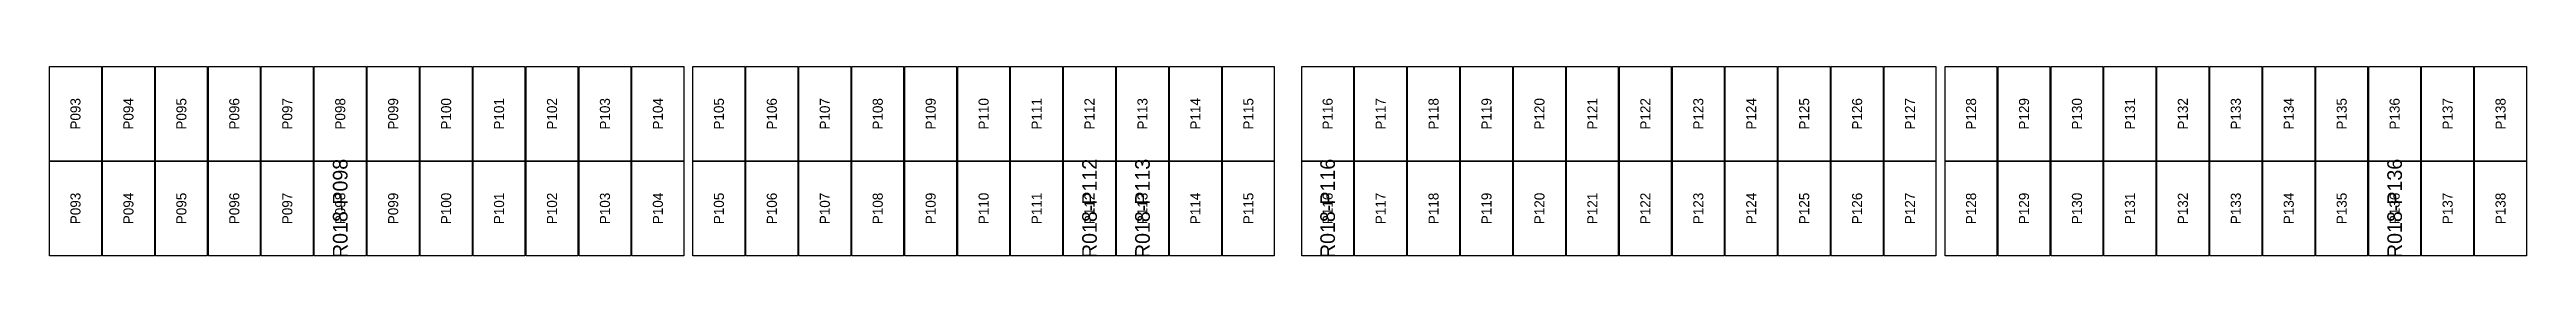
# Model space of a CAD drawing. Extents: x 296295 to 296770, y 651564 to 652121.
# Drawn here: x 296454.1 to 296508.2, y 652051.7 to 652055.8 of the extents above; entities that cross this region are included whole.
import ezdxf
from ezdxf.enums import TextEntityAlignment as Align

# ---------------------------------------------------------------- set-up
doc = ezdxf.new("R2010")
doc.units = 0

msp = doc.modelspace()

# ---------------------------------------------------------------- texts
at = {"layer": 'DEFECT_LABELS'}
for s, p in [('R018-P098', (296460.411, 652052.708)), ('R018-P112', (296476.799, 652052.708)), ('R018-P113', (296477.957, 652052.708)), ('R018-P116', (296482.007, 652052.708)), ('R018-P136', (296505.343, 652052.708))]:
    msp.add_text(s, height=0.32, rotation=90, dxfattribs=at).set_placement(p, align=Align.MIDDLE_CENTER)
at = {"layer": 'PANEL_POSITION'}
for s, p in [('P093', (296454.621, 652054.771)), ('P094', (296455.779, 652054.771)), ('P095', (296456.937, 652054.771)), ('P096', (296458.095, 652054.771)), ('P097', (296459.253, 652054.771)), ('P098', (296460.411, 652054.771)), ('P099', (296461.569, 652054.771)), ('P100', (296462.727, 652054.771)), ('P101', (296463.885, 652054.771)), ('P102', (296465.043, 652054.771)), ('P103', (296466.201, 652054.771)), ('P104', (296467.359, 652054.771)), ('P105', (296468.693, 652054.771)), ('P106', (296469.851, 652054.771)), ('P107', (296471.009, 652054.771)), ('P108', (296472.167, 652054.771)), ('P109', (296473.325, 652054.771)), ('P110', (296474.483, 652054.771)), ('P111', (296475.641, 652054.771)), ('P112', (296476.799, 652054.771)), ('P113', (296477.957, 652054.771)), ('P114', (296479.115, 652054.771)), ('P115', (296480.273, 652054.771)), ('P116', (296482.007, 652054.771)), ('P117', (296483.165, 652054.771)), ('P118', (296484.323, 652054.771)), ('P119', (296485.481, 652054.771)), ('P120', (296486.639, 652054.771)), ('P121', (296487.797, 652054.771)), ('P122', (296488.955, 652054.771)), ('P123', (296490.113, 652054.771)), ('P124', (296491.271, 652054.771)), ('P125', (296492.429, 652054.771)), ('P126', (296493.587, 652054.771)), ('P127', (296494.745, 652054.771)), ('P128', (296496.079, 652054.771)), ('P129', (296497.237, 652054.771)), ('P130', (296498.395, 652054.771)), ('P131', (296499.553, 652054.771)), ('P132', (296500.711, 652054.771)), ('P133', (296501.869, 652054.771)), ('P134', (296503.027, 652054.771)), ('P135', (296504.185, 652054.771)), ('P136', (296505.343, 652054.771)), ('P137', (296506.501, 652054.771)), ('P138', (296507.659, 652054.771)), ('P093', (296454.621, 652052.708)), ('P094', (296455.779, 652052.708)), ('P095', (296456.937, 652052.708)), ('P096', (296458.095, 652052.708)), ('P097', (296459.253, 652052.708)), ('P098', (296460.411, 652052.708)), ('P099', (296461.569, 652052.708)), ('P100', (296462.727, 652052.708)), ('P101', (296463.885, 652052.708)), ('P102', (296465.043, 652052.708)), ('P103', (296466.201, 652052.708)), ('P104', (296467.359, 652052.708)), ('P105', (296468.693, 652052.708)), ('P106', (296469.851, 652052.708)), ('P107', (296471.009, 652052.708)), ('P108', (296472.167, 652052.708)), ('P109', (296473.325, 652052.708)), ('P110', (296474.483, 652052.708)), ('P111', (296475.641, 652052.708)), ('P112', (296476.799, 652052.708)), ('P113', (296477.957, 652052.708)), ('P114', (296479.115, 652052.708)), ('P115', (296480.273, 652052.708)), ('P116', (296482.007, 652052.708)), ('P117', (296483.165, 652052.708)), ('P118', (296484.323, 652052.708)), ('P119', (296485.481, 652052.708)), ('P120', (296486.639, 652052.708)), ('P121', (296487.797, 652052.708)), ('P122', (296488.955, 652052.708)), ('P123', (296490.113, 652052.708)), ('P124', (296491.271, 652052.708)), ('P125', (296492.429, 652052.708)), ('P126', (296493.587, 652052.708)), ('P127', (296494.745, 652052.708)), ('P128', (296496.079, 652052.708)), ('P129', (296497.237, 652052.708)), ('P130', (296498.395, 652052.708)), ('P131', (296499.553, 652052.708)), ('P132', (296500.711, 652052.708)), ('P133', (296501.869, 652052.708)), ('P134', (296503.027, 652052.708)), ('P135', (296504.185, 652052.708)), ('P136', (296505.343, 652052.708)), ('P137', (296506.501, 652052.708)), ('P138', (296507.659, 652052.708))]:
    msp.add_text(s, height=0.22, rotation=90, dxfattribs=at).set_placement(p, align=Align.MIDDLE_CENTER)

# ---------------------------------------------------------------- linework, layer by layer
at = {"layer": 'DEFECTIVE_PANELS'}
for points in [[(296459.844, 652053.74), (296460.978, 652053.74), (296460.978, 652051.677), (296459.844, 652051.677)], [(296476.232, 652053.74), (296477.366, 652053.74), (296477.366, 652051.677), (296476.232, 652051.677)], [(296477.39, 652053.74), (296478.524, 652053.74), (296478.524, 652051.677), (296477.39, 652051.677)], [(296481.44, 652053.74), (296482.574, 652053.74), (296482.574, 652051.677), (296481.44, 652051.677)], [(296504.776, 652053.74), (296505.91, 652053.74), (296505.91, 652051.677), (296504.776, 652051.677)]]:
    msp.add_lwpolyline(points, close=True, dxfattribs=at)
at = {"layer": 'PANELS_MASTER'}
for points in [[(296454.054, 652055.803), (296455.188, 652055.803), (296455.188, 652053.74), (296454.054, 652053.74)], [(296455.212, 652055.803), (296456.346, 652055.803), (296456.346, 652053.74), (296455.212, 652053.74)], [(296456.37, 652055.803), (296457.504, 652055.803), (296457.504, 652053.74), (296456.37, 652053.74)], [(296457.528, 652055.803), (296458.662, 652055.803), (296458.662, 652053.74), (296457.528, 652053.74)], [(296458.686, 652055.803), (296459.82, 652055.803), (296459.82, 652053.74), (296458.686, 652053.74)], [(296459.844, 652055.803), (296460.978, 652055.803), (296460.978, 652053.74), (296459.844, 652053.74)], [(296461.002, 652055.803), (296462.136, 652055.803), (296462.136, 652053.74), (296461.002, 652053.74)], [(296462.16, 652055.803), (296463.294, 652055.803), (296463.294, 652053.74), (296462.16, 652053.74)], [(296463.318, 652055.803), (296464.452, 652055.803), (296464.452, 652053.74), (296463.318, 652053.74)], [(296464.476, 652055.803), (296465.61, 652055.803), (296465.61, 652053.74), (296464.476, 652053.74)], [(296465.634, 652055.803), (296466.768, 652055.803), (296466.768, 652053.74), (296465.634, 652053.74)], [(296466.792, 652055.803), (296467.926, 652055.803), (296467.926, 652053.74), (296466.792, 652053.74)], [(296468.126, 652055.803), (296469.26, 652055.803), (296469.26, 652053.74), (296468.126, 652053.74)], [(296469.284, 652055.803), (296470.418, 652055.803), (296470.418, 652053.74), (296469.284, 652053.74)], [(296470.442, 652055.803), (296471.576, 652055.803), (296471.576, 652053.74), (296470.442, 652053.74)], [(296471.6, 652055.803), (296472.734, 652055.803), (296472.734, 652053.74), (296471.6, 652053.74)], [(296472.758, 652055.803), (296473.892, 652055.803), (296473.892, 652053.74), (296472.758, 652053.74)], [(296473.916, 652055.803), (296475.05, 652055.803), (296475.05, 652053.74), (296473.916, 652053.74)], [(296475.074, 652055.803), (296476.208, 652055.803), (296476.208, 652053.74), (296475.074, 652053.74)], [(296476.232, 652055.803), (296477.366, 652055.803), (296477.366, 652053.74), (296476.232, 652053.74)], [(296477.39, 652055.803), (296478.524, 652055.803), (296478.524, 652053.74), (296477.39, 652053.74)], [(296478.548, 652055.803), (296479.682, 652055.803), (296479.682, 652053.74), (296478.548, 652053.74)], [(296479.706, 652055.803), (296480.84, 652055.803), (296480.84, 652053.74), (296479.706, 652053.74)], [(296481.44, 652055.803), (296482.574, 652055.803), (296482.574, 652053.74), (296481.44, 652053.74)], [(296482.598, 652055.803), (296483.732, 652055.803), (296483.732, 652053.74), (296482.598, 652053.74)], [(296483.756, 652055.803), (296484.89, 652055.803), (296484.89, 652053.74), (296483.756, 652053.74)], [(296484.914, 652055.803), (296486.048, 652055.803), (296486.048, 652053.74), (296484.914, 652053.74)], [(296486.072, 652055.803), (296487.206, 652055.803), (296487.206, 652053.74), (296486.072, 652053.74)], [(296487.23, 652055.803), (296488.364, 652055.803), (296488.364, 652053.74), (296487.23, 652053.74)], [(296488.388, 652055.803), (296489.522, 652055.803), (296489.522, 652053.74), (296488.388, 652053.74)], [(296489.546, 652055.803), (296490.68, 652055.803), (296490.68, 652053.74), (296489.546, 652053.74)], [(296490.704, 652055.803), (296491.838, 652055.803), (296491.838, 652053.74), (296490.704, 652053.74)], [(296491.862, 652055.803), (296492.996, 652055.803), (296492.996, 652053.74), (296491.862, 652053.74)], [(296493.02, 652055.803), (296494.154, 652055.803), (296494.154, 652053.74), (296493.02, 652053.74)], [(296494.178, 652055.803), (296495.312, 652055.803), (296495.312, 652053.74), (296494.178, 652053.74)], [(296495.512, 652055.803), (296496.646, 652055.803), (296496.646, 652053.74), (296495.512, 652053.74)], [(296496.67, 652055.803), (296497.804, 652055.803), (296497.804, 652053.74), (296496.67, 652053.74)], [(296497.828, 652055.803), (296498.962, 652055.803), (296498.962, 652053.74), (296497.828, 652053.74)], [(296498.986, 652055.803), (296500.12, 652055.803), (296500.12, 652053.74), (296498.986, 652053.74)], [(296500.144, 652055.803), (296501.278, 652055.803), (296501.278, 652053.74), (296500.144, 652053.74)], [(296501.302, 652055.803), (296502.436, 652055.803), (296502.436, 652053.74), (296501.302, 652053.74)], [(296502.46, 652055.803), (296503.594, 652055.803), (296503.594, 652053.74), (296502.46, 652053.74)], [(296503.618, 652055.803), (296504.752, 652055.803), (296504.752, 652053.74), (296503.618, 652053.74)], [(296504.776, 652055.803), (296505.91, 652055.803), (296505.91, 652053.74), (296504.776, 652053.74)], [(296505.934, 652055.803), (296507.068, 652055.803), (296507.068, 652053.74), (296505.934, 652053.74)], [(296507.092, 652055.803), (296508.226, 652055.803), (296508.226, 652053.74), (296507.092, 652053.74)], [(296454.054, 652053.74), (296455.188, 652053.74), (296455.188, 652051.677), (296454.054, 652051.677)], [(296455.212, 652053.74), (296456.346, 652053.74), (296456.346, 652051.677), (296455.212, 652051.677)], [(296456.37, 652053.74), (296457.504, 652053.74), (296457.504, 652051.677), (296456.37, 652051.677)], [(296457.528, 652053.74), (296458.662, 652053.74), (296458.662, 652051.677), (296457.528, 652051.677)], [(296458.686, 652053.74), (296459.82, 652053.74), (296459.82, 652051.677), (296458.686, 652051.677)], [(296461.002, 652053.74), (296462.136, 652053.74), (296462.136, 652051.677), (296461.002, 652051.677)], [(296462.16, 652053.74), (296463.294, 652053.74), (296463.294, 652051.677), (296462.16, 652051.677)], [(296463.318, 652053.74), (296464.452, 652053.74), (296464.452, 652051.677), (296463.318, 652051.677)], [(296464.476, 652053.74), (296465.61, 652053.74), (296465.61, 652051.677), (296464.476, 652051.677)], [(296465.634, 652053.74), (296466.768, 652053.74), (296466.768, 652051.677), (296465.634, 652051.677)], [(296466.792, 652053.74), (296467.926, 652053.74), (296467.926, 652051.677), (296466.792, 652051.677)], [(296468.126, 652053.74), (296469.26, 652053.74), (296469.26, 652051.677), (296468.126, 652051.677)], [(296469.284, 652053.74), (296470.418, 652053.74), (296470.418, 652051.677), (296469.284, 652051.677)], [(296470.442, 652053.74), (296471.576, 652053.74), (296471.576, 652051.677), (296470.442, 652051.677)], [(296471.6, 652053.74), (296472.734, 652053.74), (296472.734, 652051.677), (296471.6, 652051.677)], [(296472.758, 652053.74), (296473.892, 652053.74), (296473.892, 652051.677), (296472.758, 652051.677)], [(296473.916, 652053.74), (296475.05, 652053.74), (296475.05, 652051.677), (296473.916, 652051.677)], [(296475.074, 652053.74), (296476.208, 652053.74), (296476.208, 652051.677), (296475.074, 652051.677)], [(296478.548, 652053.74), (296479.682, 652053.74), (296479.682, 652051.677), (296478.548, 652051.677)], [(296479.706, 652053.74), (296480.84, 652053.74), (296480.84, 652051.677), (296479.706, 652051.677)], [(296482.598, 652053.74), (296483.732, 652053.74), (296483.732, 652051.677), (296482.598, 652051.677)], [(296483.756, 652053.74), (296484.89, 652053.74), (296484.89, 652051.677), (296483.756, 652051.677)], [(296484.914, 652053.74), (296486.048, 652053.74), (296486.048, 652051.677), (296484.914, 652051.677)], [(296486.072, 652053.74), (296487.206, 652053.74), (296487.206, 652051.677), (296486.072, 652051.677)], [(296487.23, 652053.74), (296488.364, 652053.74), (296488.364, 652051.677), (296487.23, 652051.677)], [(296488.388, 652053.74), (296489.522, 652053.74), (296489.522, 652051.677), (296488.388, 652051.677)], [(296489.546, 652053.74), (296490.68, 652053.74), (296490.68, 652051.677), (296489.546, 652051.677)], [(296490.704, 652053.74), (296491.838, 652053.74), (296491.838, 652051.677), (296490.704, 652051.677)], [(296491.862, 652053.74), (296492.996, 652053.74), (296492.996, 652051.677), (296491.862, 652051.677)], [(296493.02, 652053.74), (296494.154, 652053.74), (296494.154, 652051.677), (296493.02, 652051.677)], [(296494.178, 652053.74), (296495.312, 652053.74), (296495.312, 652051.677), (296494.178, 652051.677)], [(296495.512, 652053.74), (296496.646, 652053.74), (296496.646, 652051.677), (296495.512, 652051.677)], [(296496.67, 652053.74), (296497.804, 652053.74), (296497.804, 652051.677), (296496.67, 652051.677)], [(296497.828, 652053.74), (296498.962, 652053.74), (296498.962, 652051.677), (296497.828, 652051.677)], [(296498.986, 652053.74), (296500.12, 652053.74), (296500.12, 652051.677), (296498.986, 652051.677)], [(296500.144, 652053.74), (296501.278, 652053.74), (296501.278, 652051.677), (296500.144, 652051.677)], [(296501.302, 652053.74), (296502.436, 652053.74), (296502.436, 652051.677), (296501.302, 652051.677)], [(296502.46, 652053.74), (296503.594, 652053.74), (296503.594, 652051.677), (296502.46, 652051.677)], [(296503.618, 652053.74), (296504.752, 652053.74), (296504.752, 652051.677), (296503.618, 652051.677)], [(296505.934, 652053.74), (296507.068, 652053.74), (296507.068, 652051.677), (296505.934, 652051.677)], [(296507.092, 652053.74), (296508.226, 652053.74), (296508.226, 652051.677), (296507.092, 652051.677)]]:
    msp.add_lwpolyline(points, close=True, dxfattribs=at)

msp.set_redraw_order([(e.dxf.handle, doc.entitydb.next_handle()) for e in msp.query("TEXT MTEXT ATTDEF DIMENSION ARC_DIMENSION")])  # texts and dimensions are drawn at this point

doc.saveas('drawing.dxf')
